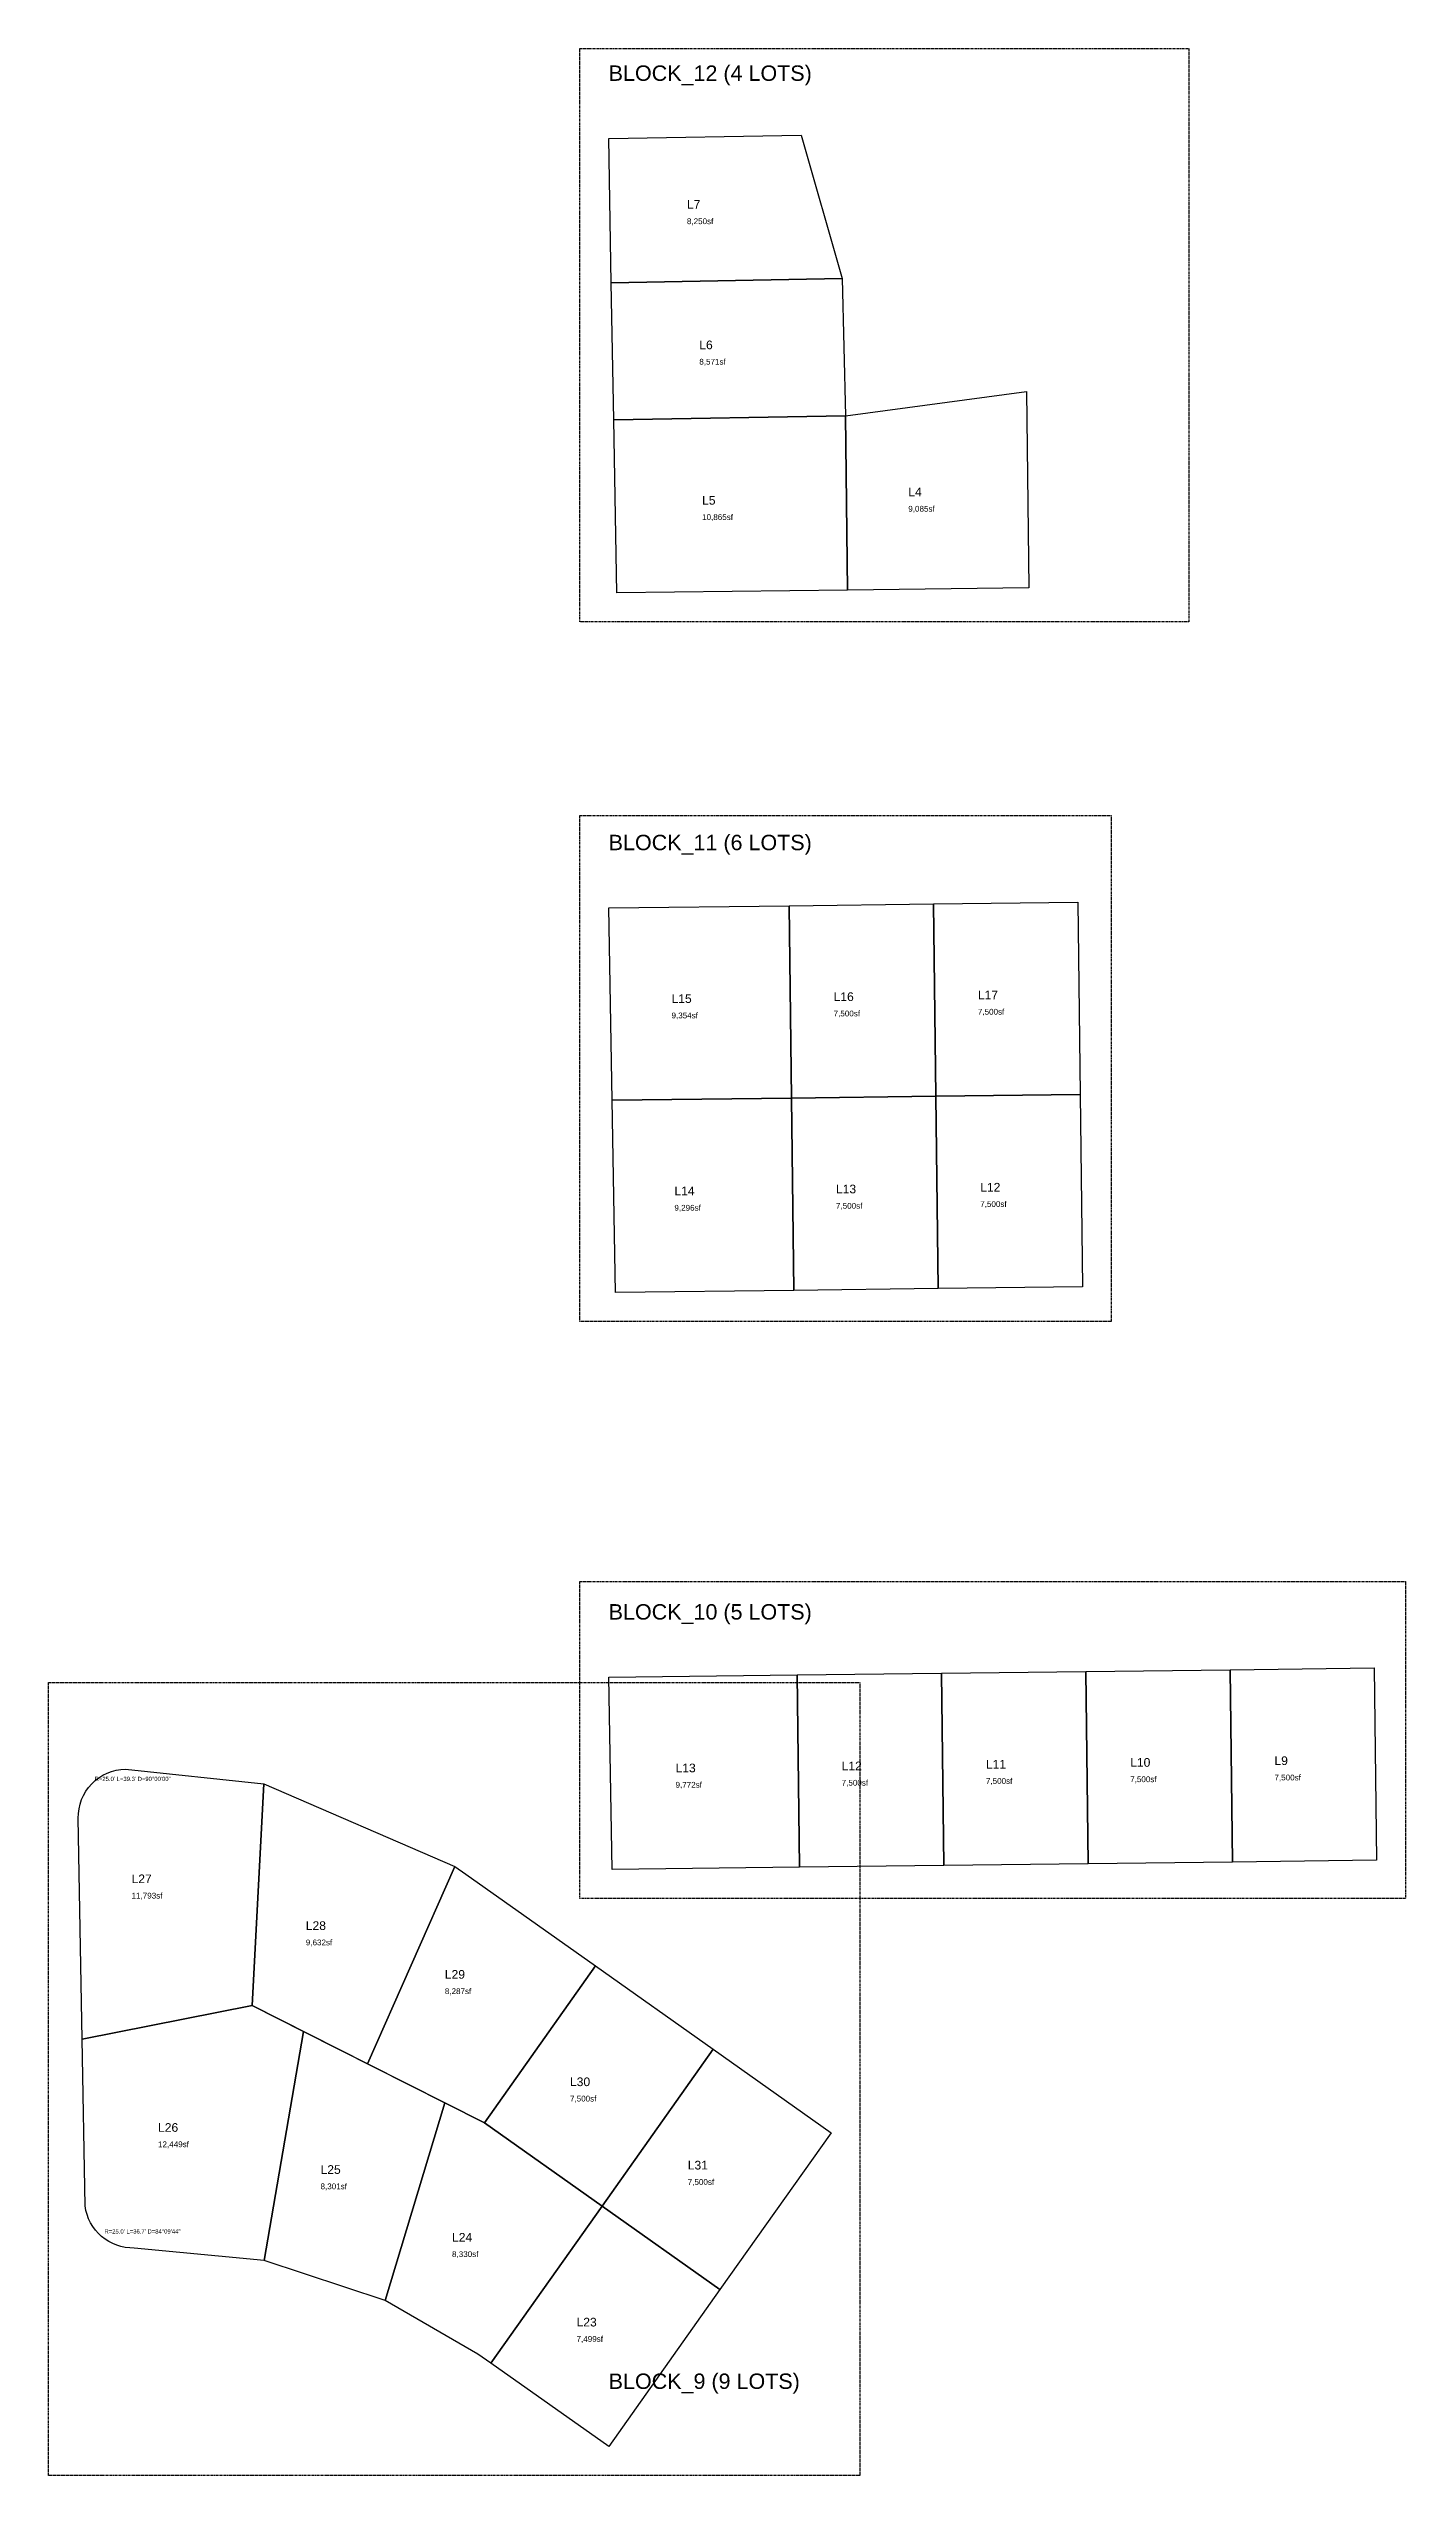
# Model space of a CAD drawing. Extents: x -838 to 2614, y -2909 to 108.
# Drawn here: x 1909 to 2614, y -1215 to 47 of the extents above; entities that cross this region are included whole.
import ezdxf

# ---------------------------------------------------------------- set-up
doc = ezdxf.new("R2010")
doc.units = 0
doc.linetypes.add('DASHED', pattern=[0.75, 0.5, -0.25])
for name, color, linetype in [('BLOCK-BORDER', 8, 'DASHED'), ('BLOCK-TITLE', 2, 'CONTINUOUS'), ('LOT-BOUNDARY', 4, 'CONTINUOUS'), ('LOT-CURVE', 6, 'CONTINUOUS'), ('LOT-DIM', 7, 'CONTINUOUS'), ('LOT-TEXT', 2, 'CONTINUOUS')]:
    doc.layers.add(name, color=color, linetype=linetype)
doc.styles.get("Standard").update_dxf_attribs({"font": 'Arial'})

msp = doc.modelspace()

# ---------------------------------------------------------------- texts
at = {"layer": 'BLOCK-TITLE'}
for s, p in [('BLOCK_12 (4 LOTS)', (2200, 30)), ('BLOCK_11 (6 LOTS)', (2200, -370)), ('BLOCK_10 (5 LOTS)', (2200, -770)), ('BLOCK_9 (9 LOTS)', (2200, -1170))]:
    msp.add_text(s, height=8, dxfattribs=at).set_placement(p)
at = {"layer": 'LOT-DIM'}
for s, p in [('R=25.0\' L=39.3\' D=90%%d00\'00"', (1932.7707, -853.9353)), ('R=25.0\' L=36.7\' D=84%%d09\'44"', (1937.8866, -1089.206))]:
    msp.add_text(s, height=2.2, dxfattribs=at).set_placement(p)
at = {"layer": 'LOT-TEXT'}
for s, height, p in [('L7', 4.5, (2240.6638, -36.5074)), ('8,250sf', 3, (2240.6638, -44.5074)), ('L6', 4.5, (2247.1048, -109.5386)), ('8,571sf', 3, (2247.1048, -117.5386)), ('L5', 4.5, (2248.5538, -190.3352)), ('L4', 4.5, (2355.7413, -185.9878)), ('10,865sf', 3, (2248.5538, -198.3352)), ('9,085sf', 3, (2355.7413, -193.9878)), ('L15', 4.5, (2232.6634, -449.4251)), ('7,500sf', 3, (2316.9272, -456.4037)), ('L16', 4.5, (2316.9272, -448.4037)), ('7,500sf', 3, (2391.9217, -455.4947)), ('L17', 4.5, (2391.9217, -447.4947)), ('9,354sf', 3, (2232.6634, -457.4251)), ('9,296sf', 3, (2234.1672, -557.4125)), ('L14', 4.5, (2234.1672, -549.4125)), ('7,500sf', 3, (2318.141, -556.3947)), ('L13', 4.5, (2318.141, -548.3947)), ('7,500sf', 3, (2393.1355, -555.4857)), ('L12', 4.5, (2393.1355, -547.4857)), ('L13', 4.5, (2234.7533, -849.3998)), ('L12', 4.5, (2321.1069, -848.3531)), ('L11', 4.5, (2396.1014, -847.4441)), ('L10', 4.5, (2471.0959, -846.5351)), ('L9', 4.5, (2546.0904, -845.6261)), ('9,772sf', 3, (2234.7533, -857.3998)), ('7,500sf', 3, (2321.1069, -856.3531)), ('7,500sf', 3, (2396.1014, -855.4441)), ('7,500sf', 3, (2471.0959, -854.5351)), ('7,500sf', 3, (2546.0904, -853.6261)), ('L27', 4.5, (1951.9658, -907.0567)), ('11,793sf', 3, (1951.9658, -915.0567)), ('L28', 4.5, (2042.5527, -931.3772)), ('9,632sf', 3, (2042.5527, -939.3772)), ('L29', 4.5, (2114.8279, -956.7309)), ('8,287sf', 3, (2114.8279, -964.7309)), ('L30', 4.5, (2179.8813, -1012.5699)), ('7,500sf', 3, (2179.8813, -1020.5699)), ('L26', 4.5, (1965.7314, -1036.3319)), ('12,449sf', 3, (1965.7314, -1044.3319)), ('L25', 4.5, (2050.2132, -1058.1933)), ('L31', 4.5, (2241.0875, -1055.9151)), ('8,301sf', 3, (2050.2132, -1066.1933)), ('7,500sf', 3, (2241.0875, -1063.9151)), ('L24', 4.5, (2118.5636, -1093.4347)), ('8,330sf', 3, (2118.5636, -1101.4347)), ('L23', 4.5, (2183.2976, -1137.5255)), ('7,499sf', 3, (2183.2976, -1145.5255))]:
    msp.add_text(s, height=height, dxfattribs=at).set_placement(p)

# ---------------------------------------------------------------- linework, layer by layer
at = {"layer": 'BLOCK-BORDER'}
for p, q in [((2185, -251.232), (2185, 46.7937)), ((2185, 46.7937), (2501.536, 46.7937)), ((2501.536, 46.7937), (2501.536, -251.232)), ((2501.536, -251.232), (2185, -251.232)), ((2185, -614.9678), (2185, -352.0448)), ((2185, -352.0448), (2461.2396, -352.0448)), ((2461.2396, -352.0448), (2461.2396, -614.9678)), ((2461.2396, -614.9678), (2185, -614.9678)), ((2185, -914.9839), (2185, -750.1761)), ((2185, -750.1761), (2614.1945, -750.1761)), ((2614.1945, -750.1761), (2614.1945, -914.9839)), ((1908.8182, -1215), (1908.8182, -802.7971)), ((1908.8182, -802.7971), (2330.5874, -802.7971)), ((2330.5874, -802.7971), (2330.5874, -1215)), ((2614.1945, -914.9839), (2185, -914.9839)), ((2330.5874, -1215), (1908.8182, -1215))]:
    msp.add_line(p, q, dxfattribs=at)
at = {"layer": 'LOT-BOUNDARY'}
for p, q in [((2200, 0), (2299.9839, 1.7937)), ((2201.3453, -74.9879), (2200, 0)), ((2299.9839, 1.7937), (2321.326, -72.8355)), ((2321.326, -72.8355), (2201.3453, -74.9879)), ((2201.3453, -74.9879), (2321.326, -72.8355)), ((2202.6237, -146.2465), (2201.3453, -74.9879)), ((2321.326, -72.8355), (2323.1243, -144.0847)), ((2323.13, -144.0942), (2417.1836, -131.4434)), ((2417.1836, -131.4434), (2418.4223, -233.6359)), ((2323.1243, -144.0847), (2202.6237, -146.2465)), ((2202.6237, -146.2465), (2323.1243, -144.0847)), ((2204.238, -236.232), (2202.6237, -146.2465)), ((2323.1243, -144.0847), (2324.2292, -234.7776)), ((2324.2292, -234.7776), (2323.13, -144.0942)), ((2324.2292, -234.7776), (2204.238, -236.232)), ((2418.4223, -233.6359), (2324.2292, -234.7776)), ((2200, -400), (2293.8231, -398.8628)), ((2201.7937, -499.9839), (2200, -400)), ((2293.8231, -398.8628), (2368.8176, -397.9538)), ((2293.8231, -398.8628), (2295.0369, -498.8537)), ((2295.0369, -498.8537), (2293.8231, -398.8628)), ((2368.8176, -397.9538), (2443.8121, -397.0448)), ((2368.8176, -397.9538), (2370.0314, -497.9447)), ((2370.0314, -497.9447), (2368.8176, -397.9538)), ((2443.8121, -397.0448), (2445.0258, -497.0357)), ((2295.0369, -498.8537), (2201.7937, -499.9839)), ((2201.7937, -499.9839), (2295.0369, -498.8537)), ((2203.5874, -599.9678), (2201.7937, -499.9839)), ((2370.0314, -497.9447), (2295.0369, -498.8537)), ((2295.0369, -498.8537), (2370.0314, -497.9447)), ((2295.0369, -498.8537), (2296.2506, -598.8447)), ((2296.2506, -598.8447), (2295.0369, -498.8537)), ((2445.0258, -497.0357), (2370.0314, -497.9447)), ((2370.0314, -497.9447), (2445.0258, -497.0357)), ((2370.0314, -497.9447), (2371.2451, -597.9357)), ((2371.2451, -597.9357), (2370.0314, -497.9447)), ((2445.0258, -497.0357), (2446.2396, -597.0267)), ((2296.2506, -598.8447), (2203.5874, -599.9678)), ((2371.2451, -597.9357), (2296.2506, -598.8447)), ((2446.2396, -597.0267), (2371.2451, -597.9357)), ((2200, -800), (2298.0028, -798.8121)), ((2201.7937, -899.9839), (2200, -800)), ((2298.0028, -798.8121), (2372.9973, -797.9031)), ((2298.0028, -798.8121), (2299.2166, -898.8031)), ((2299.2166, -898.8031), (2298.0028, -798.8121)), ((2372.9973, -797.9031), (2447.9918, -796.9941)), ((2372.9973, -797.9031), (2374.211, -897.8941)), ((2374.211, -897.8941), (2372.9973, -797.9031)), ((2447.9918, -796.9941), (2522.9863, -796.0851)), ((2447.9918, -796.9941), (2449.2055, -896.985)), ((2449.2055, -896.985), (2447.9918, -796.9941)), ((2522.9863, -796.0851), (2597.9808, -795.1761)), ((2522.9863, -796.0851), (2524.2, -896.076)), ((2524.2, -896.076), (2522.9863, -796.0851)), ((2597.9808, -795.1761), (2599.1945, -895.167)), ((1948.8141, -847.7971), (2020.8134, -855.3288)), ((2020.8134, -855.3288), (2014.6057, -970.6931)), ((2014.6057, -970.6931), (2020.8134, -855.3288)), ((2020.8134, -855.3288), (2120.1061, -898.4453)), ((1926.3294, -988.223), (1924.2666, -873.2415)), ((2599.1945, -895.167), (2524.2, -896.076)), ((2120.1061, -898.4453), (2074.6856, -1001.0417)), ((2074.6856, -1001.0417), (2120.1061, -898.4453)), ((2120.1061, -898.4453), (2125.7913, -902.3729)), ((2125.7913, -902.3729), (2193.1751, -950.0932)), ((2299.2166, -898.8031), (2201.7937, -899.9839)), ((2374.211, -897.8941), (2299.2166, -898.8031)), ((2449.2055, -896.985), (2374.211, -897.8941)), ((2524.2, -896.076), (2449.2055, -896.985)), ((2193.1751, -950.0932), (2135.3814, -1031.7013)), ((2135.3814, -1031.7013), (2193.1751, -950.0932)), ((2193.1751, -950.0932), (2254.3812, -993.4384)), ((2014.6057, -970.6931), (1926.3294, -988.223)), ((1926.3294, -988.223), (2014.6057, -970.6931)), ((2074.6856, -1001.0417), (2014.6057, -970.6931)), ((2014.6057, -970.6931), (2041.3832, -984.2194)), ((1927.8843, -1074.8957), (1926.3294, -988.223)), ((2041.3832, -984.2194), (2020.8933, -1103.2183)), ((2020.8933, -1103.2183), (2041.3832, -984.2194)), ((2041.3832, -984.2194), (2114.852, -1021.3311)), ((2254.3812, -993.4384), (2196.5876, -1075.0466)), ((2196.5876, -1075.0466), (2254.3812, -993.4384)), ((2254.3812, -993.4384), (2315.5874, -1036.7837)), ((2135.3814, -1031.7013), (2074.6856, -1001.0417)), ((2114.852, -1021.3311), (2083.7243, -1124.0044)), ((2083.7243, -1124.0044), (2114.852, -1021.3311)), ((2114.852, -1021.3311), (2135.3814, -1031.7013)), ((2196.5876, -1075.0466), (2135.3814, -1031.7013)), ((2135.3814, -1031.7013), (2196.5876, -1075.0466)), ((2315.5874, -1036.7837), (2257.7937, -1118.3918)), ((2196.5876, -1075.0466), (2138.809, -1156.6636)), ((2138.809, -1156.6636), (2196.5876, -1075.0466)), ((2257.7937, -1118.3918), (2196.5876, -1075.0466)), ((2196.5876, -1075.0466), (2257.7937, -1118.3918)), ((2020.8933, -1103.2183), (1953.2928, -1096.7422)), ((2083.7243, -1124.0044), (2020.8933, -1103.2183)), ((2257.7937, -1118.3918), (2200, -1200)), ((2132.0274, -1151.861), (2083.7243, -1124.0044)), ((2138.809, -1156.6636), (2132.0274, -1151.861)), ((2200, -1200), (2138.809, -1156.6636))]:
    msp.add_line(p, q, dxfattribs=at)
at = {"layer": 'LOT-CURVE'}
for p, q in [((1928.23, -859.2789), (1929.6559, -857.2824)), ((1929.6559, -857.2824), (1931.2707, -855.4353)), ((1931.2707, -855.4353), (1933.0587, -853.7554)), ((1933.0587, -853.7554), (1935.0027, -852.2588)), ((1935.0027, -852.2588), (1937.0841, -850.96)), ((1937.0841, -850.96), (1939.2827, -849.8714)), ((1939.2827, -849.8714), (1941.5775, -849.0036)), ((1941.5775, -849.0036), (1943.9463, -848.3648)), ((1943.9463, -848.3648), (1946.3663, -847.9614)), ((1946.3663, -847.9614), (1948.8141, -847.7971)), ((1924.343, -870.7893), (1924.6594, -868.3564)), ((1924.6594, -868.3564), (1925.2127, -865.9662)), ((1925.2127, -865.9662), (1925.9977, -863.6418)), ((1925.9977, -863.6418), (1927.0067, -861.4055)), ((1927.0067, -861.4055), (1928.23, -859.2789)), ((1924.2666, -873.2415), (1924.343, -870.7893)), ((1928.2772, -1077.1562), (1927.8843, -1074.8957)), ((1928.8756, -1079.3711), (1928.2772, -1077.1562)), ((1929.6746, -1081.5218), (1928.8756, -1079.3711)), ((1930.6674, -1083.5903), (1929.6746, -1081.5218)), ((1931.8457, -1085.559), (1930.6674, -1083.5903)), ((1933.1995, -1087.4114), (1931.8457, -1085.559)), ((1934.7174, -1089.1319), (1933.1995, -1087.4114)), ((1936.3866, -1090.706), (1934.7174, -1089.1319)), ((1938.1932, -1092.1204), (1936.3866, -1090.706)), ((1940.1217, -1093.3632), (1938.1932, -1092.1204)), ((1942.1561, -1094.424), (1940.1217, -1093.3632)), ((1944.2792, -1095.2938), (1942.1561, -1094.424)), ((1946.4731, -1095.9654), (1944.2792, -1095.2938)), ((1948.7194, -1096.4329), (1946.4731, -1095.9654)), ((1950.999, -1096.6926), (1948.7194, -1096.4329)), ((1953.2928, -1096.7422), (1950.999, -1096.6926))]:
    msp.add_line(p, q, dxfattribs=at)

msp.set_redraw_order([(e.dxf.handle, doc.entitydb.next_handle()) for e in msp.query("TEXT MTEXT ATTDEF DIMENSION ARC_DIMENSION")])  # texts and dimensions are drawn at this point

doc.saveas('drawing.dxf')
